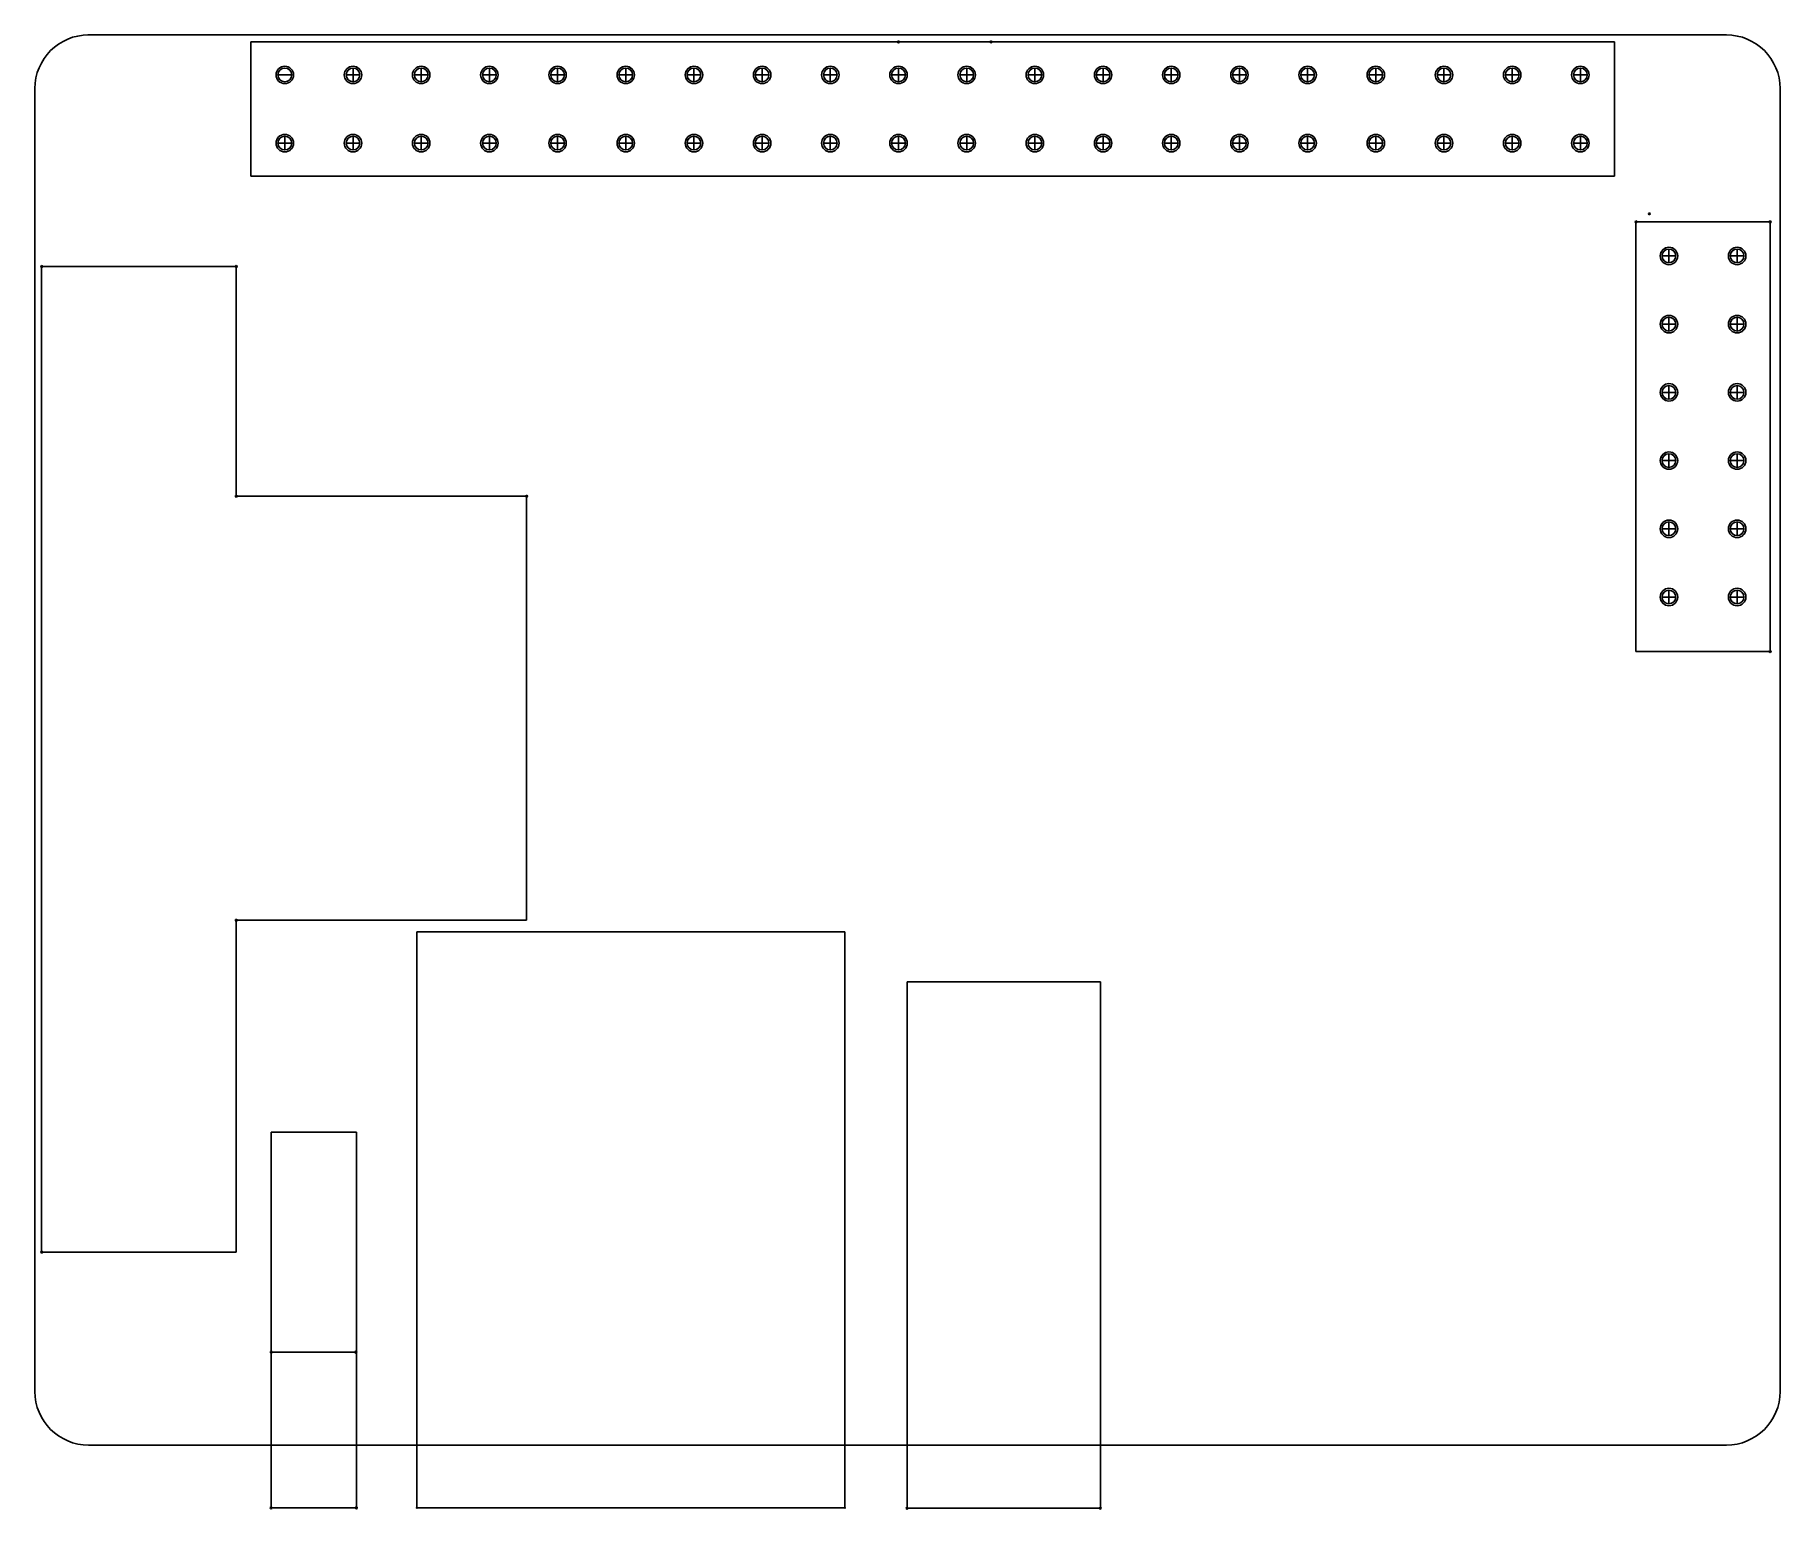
# Model space of a CAD drawing. Header units: millimetres. Extents: x -32.2 to 32.8, y -53.4 to 1.5.
import ezdxf

# ---------------------------------------------------------------- set-up
doc = ezdxf.new("R2010")
doc.units = ezdxf.units.MM
for name, color, linetype in [('BOARD_OUTLINE_00', 7, 'Continuous'), ('Dummy', 7, 'Continuous'), ('PART_TOP_2DLINE_01', 7, 'Continuous')]:
    doc.layers.add(name, color=color, linetype=linetype)

msp = doc.modelspace()

# ---------------------------------------------------------------- linework, layer by layer
at = {"color": 7, "linetype": 'Continuous'}
for centre, radius, start, end in [((0, 1.23), 0.0318, 0, 180), ((0, 1.23), 0.0318, 180, 0), ((3.445, 1.23), 0.0318, 0, 180), ((3.445, 1.23), 0.0318, 180, 0), ((-22.86, 0), 0.325, 90, 270), ((-22.86, 0), 0.325, 90, 270), ((-22.86, 0), 0.325, 90, 270), ((-22.86, 0), 0.255, 0, 180), ((-22.86, 0), 0.255, 0, 180), ((-22.86, 0), 0.255, 0, 180), ((-22.86, 0), 0.255, 0, 180), ((-22.86, 0), 0.255, 0, 180), ((-22.86, 0), 0.255, 0, 180), ((-22.86, 0), 0.255, 180, 0), ((-22.86, 0), 0.255, 180, 0), ((-22.86, 0), 0.255, 180, 0), ((-22.86, 0), 0.255, 180, 0), ((-22.86, 0), 0.255, 180, 0), ((-22.86, 0), 0.255, 180, 0), ((-22.86, 0), 0.325, 270, 90), ((-22.86, 0), 0.325, 270, 90), ((-22.86, 0), 0.325, 270, 90), ((-20.32, 0), 0.325, 90, 270), ((-20.32, 0), 0.325, 90, 270), ((-20.32, 0), 0.325, 90, 270), ((-20.32, 0), 0.255, 0, 180), ((-20.32, 0), 0.255, 0, 180), ((-20.32, 0), 0.255, 0, 180), ((-20.32, 0), 0.255, 0, 180), ((-20.32, 0), 0.255, 0, 180), ((-20.32, 0), 0.255, 0, 180), ((-20.32, 0), 0.255, 180, 0), ((-20.32, 0), 0.255, 180, 0), ((-20.32, 0), 0.255, 180, 0), ((-20.32, 0), 0.255, 180, 0), ((-20.32, 0), 0.255, 180, 0), ((-20.32, 0), 0.255, 180, 0), ((-20.32, 0), 0.325, 270, 90), ((-20.32, 0), 0.325, 270, 90), ((-20.32, 0), 0.325, 270, 90), ((-17.78, 0), 0.325, 90, 270), ((-17.78, 0), 0.325, 90, 270), ((-17.78, 0), 0.325, 90, 270), ((-17.78, 0), 0.255, 0, 180), ((-17.78, 0), 0.255, 0, 180), ((-17.78, 0), 0.255, 0, 180), ((-17.78, 0), 0.255, 0, 180), ((-17.78, 0), 0.255, 0, 180), ((-17.78, 0), 0.255, 0, 180), ((-17.78, 0), 0.255, 180, 0), ((-17.78, 0), 0.255, 180, 0), ((-17.78, 0), 0.255, 180, 0), ((-17.78, 0), 0.255, 180, 0), ((-17.78, 0), 0.255, 180, 0), ((-17.78, 0), 0.255, 180, 0), ((-17.78, 0), 0.325, 270, 90), ((-17.78, 0), 0.325, 270, 90), ((-17.78, 0), 0.325, 270, 90), ((-15.24, 0), 0.325, 90, 270), ((-15.24, 0), 0.325, 90, 270), ((-15.24, 0), 0.325, 90, 270), ((-15.24, 0), 0.255, 0, 180), ((-15.24, 0), 0.255, 0, 180), ((-15.24, 0), 0.255, 0, 180), ((-15.24, 0), 0.255, 0, 180), ((-15.24, 0), 0.255, 0, 180), ((-15.24, 0), 0.255, 0, 180), ((-15.24, 0), 0.255, 180, 0), ((-15.24, 0), 0.255, 180, 0), ((-15.24, 0), 0.255, 180, 0), ((-15.24, 0), 0.255, 180, 0), ((-15.24, 0), 0.255, 180, 0), ((-15.24, 0), 0.255, 180, 0), ((-15.24, 0), 0.325, 270, 90), ((-15.24, 0), 0.325, 270, 90), ((-15.24, 0), 0.325, 270, 90), ((-12.7, 0), 0.325, 90, 270), ((-12.7, 0), 0.325, 90, 270), ((-12.7, 0), 0.325, 90, 270), ((-12.7, 0), 0.255, 0, 180), ((-12.7, 0), 0.255, 0, 180), ((-12.7, 0), 0.255, 0, 180), ((-12.7, 0), 0.255, 0, 180), ((-12.7, 0), 0.255, 0, 180), ((-12.7, 0), 0.255, 0, 180), ((-12.7, 0), 0.255, 180, 0), ((-12.7, 0), 0.255, 180, 0), ((-12.7, 0), 0.255, 180, 0), ((-12.7, 0), 0.255, 180, 0), ((-12.7, 0), 0.255, 180, 0), ((-12.7, 0), 0.255, 180, 0), ((-12.7, 0), 0.325, 270, 90), ((-12.7, 0), 0.325, 270, 90), ((-12.7, 0), 0.325, 270, 90), ((-10.16, 0), 0.325, 90, 270), ((-10.16, 0), 0.325, 90, 270), ((-10.16, 0), 0.325, 90, 270), ((-10.16, 0), 0.255, 0, 180), ((-10.16, 0), 0.255, 0, 180), ((-10.16, 0), 0.255, 0, 180), ((-10.16, 0), 0.255, 0, 180), ((-10.16, 0), 0.255, 0, 180), ((-10.16, 0), 0.255, 0, 180), ((-10.16, 0), 0.255, 180, 0), ((-10.16, 0), 0.255, 180, 0), ((-10.16, 0), 0.255, 180, 0), ((-10.16, 0), 0.255, 180, 0), ((-10.16, 0), 0.255, 180, 0), ((-10.16, 0), 0.255, 180, 0), ((-10.16, 0), 0.325, 270, 90), ((-10.16, 0), 0.325, 270, 90), ((-10.16, 0), 0.325, 270, 90), ((-7.62, 0), 0.325, 90, 270), ((-7.62, 0), 0.325, 90, 270), ((-7.62, 0), 0.325, 90, 270), ((-7.62, 0), 0.255, 0, 180), ((-7.62, 0), 0.255, 0, 180), ((-7.62, 0), 0.255, 0, 180), ((-7.62, 0), 0.255, 0, 180), ((-7.62, 0), 0.255, 0, 180), ((-7.62, 0), 0.255, 0, 180), ((-7.62, 0), 0.255, 180, 0), ((-7.62, 0), 0.255, 180, 0), ((-7.62, 0), 0.255, 180, 0), ((-7.62, 0), 0.255, 180, 0), ((-7.62, 0), 0.255, 180, 0), ((-7.62, 0), 0.255, 180, 0), ((-7.62, 0), 0.325, 270, 90), ((-7.62, 0), 0.325, 270, 90), ((-7.62, 0), 0.325, 270, 90), ((-5.08, 0), 0.325, 90, 270), ((-5.08, 0), 0.325, 90, 270), ((-5.08, 0), 0.325, 90, 270), ((-5.08, 0), 0.255, 0, 180), ((-5.08, 0), 0.255, 0, 180), ((-5.08, 0), 0.255, 0, 180), ((-5.08, 0), 0.255, 0, 180), ((-5.08, 0), 0.255, 0, 180), ((-5.08, 0), 0.255, 0, 180), ((-5.08, 0), 0.255, 180, 0), ((-5.08, 0), 0.255, 180, 0), ((-5.08, 0), 0.255, 180, 0), ((-5.08, 0), 0.255, 180, 0), ((-5.08, 0), 0.255, 180, 0), ((-5.08, 0), 0.255, 180, 0), ((-5.08, 0), 0.325, 270, 90), ((-5.08, 0), 0.325, 270, 90), ((-5.08, 0), 0.325, 270, 90), ((-2.54, 0), 0.325, 90, 270), ((-2.54, 0), 0.325, 90, 270), ((-2.54, 0), 0.325, 90, 270), ((-2.54, 0), 0.255, 0, 180), ((-2.54, 0), 0.255, 0, 180), ((-2.54, 0), 0.255, 0, 180), ((-2.54, 0), 0.255, 0, 180), ((-2.54, 0), 0.255, 0, 180), ((-2.54, 0), 0.255, 0, 180), ((-2.54, 0), 0.255, 180, 0), ((-2.54, 0), 0.255, 180, 0), ((-2.54, 0), 0.255, 180, 0), ((-2.54, 0), 0.255, 180, 0), ((-2.54, 0), 0.255, 180, 0), ((-2.54, 0), 0.255, 180, 0), ((-2.54, 0), 0.325, 270, 90), ((-2.54, 0), 0.325, 270, 90), ((-2.54, 0), 0.325, 270, 90), ((0, 0), 0.325, 90, 270), ((0, 0), 0.325, 90, 270), ((0, 0), 0.325, 90, 270), ((0, 0), 0.255, 0, 180), ((0, 0), 0.255, 0, 180), ((0, 0), 0.255, 0, 180), ((0, 0), 0.255, 0, 180), ((0, 0), 0.255, 0, 180), ((0, 0), 0.255, 0, 180), ((0, 0), 0.255, 180, 0), ((0, 0), 0.255, 180, 0), ((0, 0), 0.255, 180, 0), ((0, 0), 0.255, 180, 0), ((0, 0), 0.255, 180, 0), ((0, 0), 0.255, 180, 0), ((0, 0), 0.325, 270, 90), ((0, 0), 0.325, 270, 90), ((0, 0), 0.325, 270, 90), ((2.54, 0), 0.325, 90, 270), ((2.54, 0), 0.325, 90, 270), ((2.54, 0), 0.325, 90, 270), ((2.54, 0), 0.255, 0, 180), ((2.54, 0), 0.255, 0, 180), ((2.54, 0), 0.255, 0, 180), ((2.54, 0), 0.255, 0, 180), ((2.54, 0), 0.255, 0, 180), ((2.54, 0), 0.255, 0, 180), ((2.54, 0), 0.255, 180, 0), ((2.54, 0), 0.255, 180, 0), ((2.54, 0), 0.255, 180, 0), ((2.54, 0), 0.255, 180, 0), ((2.54, 0), 0.255, 180, 0), ((2.54, 0), 0.255, 180, 0), ((2.54, 0), 0.325, 270, 90), ((2.54, 0), 0.325, 270, 90), ((2.54, 0), 0.325, 270, 90), ((5.08, 0), 0.325, 90, 270), ((5.08, 0), 0.325, 90, 270), ((5.08, 0), 0.325, 90, 270), ((5.08, 0), 0.255, 0, 180), ((5.08, 0), 0.255, 0, 180), ((5.08, 0), 0.255, 0, 180), ((5.08, 0), 0.255, 0, 180), ((5.08, 0), 0.255, 0, 180), ((5.08, 0), 0.255, 0, 180), ((5.08, 0), 0.255, 180, 0), ((5.08, 0), 0.255, 180, 0), ((5.08, 0), 0.255, 180, 0), ((5.08, 0), 0.255, 180, 0), ((5.08, 0), 0.255, 180, 0), ((5.08, 0), 0.255, 180, 0), ((5.08, 0), 0.325, 270, 90), ((5.08, 0), 0.325, 270, 90), ((5.08, 0), 0.325, 270, 90), ((7.62, 0), 0.325, 90, 270), ((7.62, 0), 0.325, 90, 270), ((7.62, 0), 0.325, 90, 270), ((7.62, 0), 0.255, 0, 180), ((7.62, 0), 0.255, 0, 180), ((7.62, 0), 0.255, 0, 180), ((7.62, 0), 0.255, 0, 180), ((7.62, 0), 0.255, 0, 180), ((7.62, 0), 0.255, 0, 180), ((7.62, 0), 0.255, 180, 0), ((7.62, 0), 0.255, 180, 0), ((7.62, 0), 0.255, 180, 0), ((7.62, 0), 0.255, 180, 0), ((7.62, 0), 0.255, 180, 0), ((7.62, 0), 0.255, 180, 0), ((7.62, 0), 0.325, 270, 90), ((7.62, 0), 0.325, 270, 90), ((7.62, 0), 0.325, 270, 90), ((10.16, 0), 0.325, 90, 270), ((10.16, 0), 0.325, 90, 270), ((10.16, 0), 0.325, 90, 270), ((10.16, 0), 0.255, 0, 180), ((10.16, 0), 0.255, 0, 180), ((10.16, 0), 0.255, 0, 180), ((10.16, 0), 0.255, 0, 180), ((10.16, 0), 0.255, 0, 180), ((10.16, 0), 0.255, 0, 180), ((10.16, 0), 0.255, 180, 0), ((10.16, 0), 0.255, 180, 0), ((10.16, 0), 0.255, 180, 0), ((10.16, 0), 0.255, 180, 0), ((10.16, 0), 0.255, 180, 0), ((10.16, 0), 0.255, 180, 0), ((10.16, 0), 0.325, 270, 90), ((10.16, 0), 0.325, 270, 90), ((10.16, 0), 0.325, 270, 90), ((12.7, 0), 0.325, 90, 270), ((12.7, 0), 0.325, 90, 270), ((12.7, 0), 0.325, 90, 270), ((12.7, 0), 0.255, 0, 180), ((12.7, 0), 0.255, 0, 180), ((12.7, 0), 0.255, 0, 180), ((12.7, 0), 0.255, 0, 180), ((12.7, 0), 0.255, 0, 180), ((12.7, 0), 0.255, 0, 180), ((12.7, 0), 0.255, 180, 0), ((12.7, 0), 0.255, 180, 0), ((12.7, 0), 0.255, 180, 0), ((12.7, 0), 0.255, 180, 0), ((12.7, 0), 0.255, 180, 0), ((12.7, 0), 0.255, 180, 0), ((12.7, 0), 0.325, 270, 90), ((12.7, 0), 0.325, 270, 90), ((12.7, 0), 0.325, 270, 90), ((15.24, 0), 0.325, 90, 270), ((15.24, 0), 0.325, 90, 270), ((15.24, 0), 0.325, 90, 270), ((15.24, 0), 0.255, 0, 180), ((15.24, 0), 0.255, 0, 180), ((15.24, 0), 0.255, 0, 180), ((15.24, 0), 0.255, 0, 180), ((15.24, 0), 0.255, 0, 180), ((15.24, 0), 0.255, 0, 180), ((15.24, 0), 0.255, 180, 0), ((15.24, 0), 0.255, 180, 0), ((15.24, 0), 0.255, 180, 0), ((15.24, 0), 0.255, 180, 0), ((15.24, 0), 0.255, 180, 0), ((15.24, 0), 0.255, 180, 0), ((15.24, 0), 0.325, 270, 90), ((15.24, 0), 0.325, 270, 90), ((15.24, 0), 0.325, 270, 90), ((17.78, 0), 0.325, 90, 270), ((17.78, 0), 0.325, 90, 270), ((17.78, 0), 0.325, 90, 270), ((17.78, 0), 0.255, 0, 180), ((17.78, 0), 0.255, 0, 180), ((17.78, 0), 0.255, 0, 180), ((17.78, 0), 0.255, 0, 180), ((17.78, 0), 0.255, 0, 180), ((17.78, 0), 0.255, 0, 180), ((17.78, 0), 0.255, 180, 0), ((17.78, 0), 0.255, 180, 0), ((17.78, 0), 0.255, 180, 0), ((17.78, 0), 0.255, 180, 0), ((17.78, 0), 0.255, 180, 0), ((17.78, 0), 0.255, 180, 0), ((17.78, 0), 0.325, 270, 90), ((17.78, 0), 0.325, 270, 90), ((17.78, 0), 0.325, 270, 90), ((20.32, 0), 0.325, 90, 270), ((20.32, 0), 0.325, 90, 270), ((20.32, 0), 0.325, 90, 270), ((20.32, 0), 0.255, 0, 180), ((20.32, 0), 0.255, 0, 180), ((20.32, 0), 0.255, 0, 180), ((20.32, 0), 0.255, 0, 180), ((20.32, 0), 0.255, 0, 180), ((20.32, 0), 0.255, 0, 180), ((20.32, 0), 0.255, 180, 0), ((20.32, 0), 0.255, 180, 0), ((20.32, 0), 0.255, 180, 0), ((20.32, 0), 0.255, 180, 0), ((20.32, 0), 0.255, 180, 0), ((20.32, 0), 0.255, 180, 0), ((20.32, 0), 0.325, 270, 90), ((20.32, 0), 0.325, 270, 90), ((20.32, 0), 0.325, 270, 90), ((22.86, 0), 0.325, 90, 270), ((22.86, 0), 0.325, 90, 270), ((22.86, 0), 0.325, 90, 270), ((22.86, 0), 0.255, 0, 180), ((22.86, 0), 0.255, 0, 180), ((22.86, 0), 0.255, 0, 180), ((22.86, 0), 0.255, 0, 180), ((22.86, 0), 0.255, 0, 180), ((22.86, 0), 0.255, 0, 180), ((22.86, 0), 0.255, 180, 0), ((22.86, 0), 0.255, 180, 0), ((22.86, 0), 0.255, 180, 0), ((22.86, 0), 0.255, 180, 0), ((22.86, 0), 0.255, 180, 0), ((22.86, 0), 0.255, 180, 0), ((22.86, 0), 0.325, 270, 90), ((22.86, 0), 0.325, 270, 90), ((22.86, 0), 0.325, 270, 90), ((25.4, 0), 0.325, 90, 270), ((25.4, 0), 0.325, 90, 270), ((25.4, 0), 0.325, 90, 270), ((25.4, 0), 0.255, 0, 180), ((25.4, 0), 0.255, 0, 180), ((25.4, 0), 0.255, 0, 180), ((25.4, 0), 0.255, 0, 180), ((25.4, 0), 0.255, 0, 180), ((25.4, 0), 0.255, 0, 180), ((25.4, 0), 0.255, 180, 0), ((25.4, 0), 0.255, 180, 0), ((25.4, 0), 0.255, 180, 0), ((25.4, 0), 0.255, 180, 0), ((25.4, 0), 0.255, 180, 0), ((25.4, 0), 0.255, 180, 0), ((25.4, 0), 0.325, 270, 90), ((25.4, 0), 0.325, 270, 90), ((25.4, 0), 0.325, 270, 90), ((-22.86, -2.54), 0.325, 90, 270), ((-22.86, -2.54), 0.325, 90, 270), ((-22.86, -2.54), 0.325, 90, 270), ((-22.86, -2.54), 0.255, 0, 180), ((-22.86, -2.54), 0.255, 0, 180), ((-22.86, -2.54), 0.255, 0, 180), ((-22.86, -2.54), 0.255, 0, 180), ((-22.86, -2.54), 0.255, 0, 180), ((-22.86, -2.54), 0.255, 0, 180), ((-22.86, -2.54), 0.255, 180, 0), ((-22.86, -2.54), 0.255, 180, 0), ((-22.86, -2.54), 0.255, 180, 0), ((-22.86, -2.54), 0.255, 180, 0), ((-22.86, -2.54), 0.255, 180, 0), ((-22.86, -2.54), 0.255, 180, 0), ((-22.86, -2.54), 0.325, 270, 90), ((-22.86, -2.54), 0.325, 270, 90), ((-22.86, -2.54), 0.325, 270, 90), ((-20.32, -2.54), 0.325, 90, 270), ((-20.32, -2.54), 0.325, 90, 270), ((-20.32, -2.54), 0.325, 90, 270), ((-20.32, -2.54), 0.255, 0, 180), ((-20.32, -2.54), 0.255, 0, 180), ((-20.32, -2.54), 0.255, 0, 180), ((-20.32, -2.54), 0.255, 0, 180), ((-20.32, -2.54), 0.255, 0, 180), ((-20.32, -2.54), 0.255, 0, 180), ((-20.32, -2.54), 0.255, 180, 0), ((-20.32, -2.54), 0.255, 180, 0), ((-20.32, -2.54), 0.255, 180, 0), ((-20.32, -2.54), 0.255, 180, 0), ((-20.32, -2.54), 0.255, 180, 0), ((-20.32, -2.54), 0.255, 180, 0), ((-20.32, -2.54), 0.325, 270, 90), ((-20.32, -2.54), 0.325, 270, 90), ((-20.32, -2.54), 0.325, 270, 90), ((-17.78, -2.54), 0.325, 90, 270), ((-17.78, -2.54), 0.325, 90, 270), ((-17.78, -2.54), 0.325, 90, 270), ((-17.78, -2.54), 0.255, 0, 180), ((-17.78, -2.54), 0.255, 0, 180), ((-17.78, -2.54), 0.255, 0, 180), ((-17.78, -2.54), 0.255, 0, 180), ((-17.78, -2.54), 0.255, 0, 180), ((-17.78, -2.54), 0.255, 0, 180), ((-17.78, -2.54), 0.255, 180, 0), ((-17.78, -2.54), 0.255, 180, 0), ((-17.78, -2.54), 0.255, 180, 0), ((-17.78, -2.54), 0.255, 180, 0), ((-17.78, -2.54), 0.255, 180, 0), ((-17.78, -2.54), 0.255, 180, 0), ((-17.78, -2.54), 0.325, 270, 90), ((-17.78, -2.54), 0.325, 270, 90), ((-17.78, -2.54), 0.325, 270, 90), ((-15.24, -2.54), 0.325, 90, 270), ((-15.24, -2.54), 0.325, 90, 270), ((-15.24, -2.54), 0.325, 90, 270), ((-15.24, -2.54), 0.255, 0, 180), ((-15.24, -2.54), 0.255, 0, 180), ((-15.24, -2.54), 0.255, 0, 180), ((-15.24, -2.54), 0.255, 0, 180), ((-15.24, -2.54), 0.255, 0, 180), ((-15.24, -2.54), 0.255, 0, 180), ((-15.24, -2.54), 0.255, 180, 0), ((-15.24, -2.54), 0.255, 180, 0), ((-15.24, -2.54), 0.255, 180, 0), ((-15.24, -2.54), 0.255, 180, 0), ((-15.24, -2.54), 0.255, 180, 0), ((-15.24, -2.54), 0.255, 180, 0), ((-15.24, -2.54), 0.325, 270, 90), ((-15.24, -2.54), 0.325, 270, 90), ((-15.24, -2.54), 0.325, 270, 90), ((-12.7, -2.54), 0.325, 90, 270), ((-12.7, -2.54), 0.325, 90, 270), ((-12.7, -2.54), 0.325, 90, 270), ((-12.7, -2.54), 0.255, 0, 180), ((-12.7, -2.54), 0.255, 0, 180), ((-12.7, -2.54), 0.255, 0, 180), ((-12.7, -2.54), 0.255, 0, 180), ((-12.7, -2.54), 0.255, 0, 180), ((-12.7, -2.54), 0.255, 0, 180), ((-12.7, -2.54), 0.255, 180, 0), ((-12.7, -2.54), 0.255, 180, 0), ((-12.7, -2.54), 0.255, 180, 0), ((-12.7, -2.54), 0.255, 180, 0), ((-12.7, -2.54), 0.255, 180, 0), ((-12.7, -2.54), 0.255, 180, 0), ((-12.7, -2.54), 0.325, 270, 90), ((-12.7, -2.54), 0.325, 270, 90), ((-12.7, -2.54), 0.325, 270, 90), ((-10.16, -2.54), 0.325, 90, 270), ((-10.16, -2.54), 0.325, 90, 270), ((-10.16, -2.54), 0.325, 90, 270), ((-10.16, -2.54), 0.255, 0, 180), ((-10.16, -2.54), 0.255, 0, 180), ((-10.16, -2.54), 0.255, 0, 180), ((-10.16, -2.54), 0.255, 0, 180), ((-10.16, -2.54), 0.255, 0, 180), ((-10.16, -2.54), 0.255, 0, 180), ((-10.16, -2.54), 0.255, 180, 0), ((-10.16, -2.54), 0.255, 180, 0), ((-10.16, -2.54), 0.255, 180, 0), ((-10.16, -2.54), 0.255, 180, 0), ((-10.16, -2.54), 0.255, 180, 0), ((-10.16, -2.54), 0.255, 180, 0), ((-10.16, -2.54), 0.325, 270, 90), ((-10.16, -2.54), 0.325, 270, 90), ((-10.16, -2.54), 0.325, 270, 90), ((-7.62, -2.54), 0.325, 90, 270), ((-7.62, -2.54), 0.325, 90, 270), ((-7.62, -2.54), 0.325, 90, 270), ((-7.62, -2.54), 0.255, 0, 180), ((-7.62, -2.54), 0.255, 0, 180), ((-7.62, -2.54), 0.255, 0, 180), ((-7.62, -2.54), 0.255, 0, 180), ((-7.62, -2.54), 0.255, 0, 180), ((-7.62, -2.54), 0.255, 0, 180), ((-7.62, -2.54), 0.255, 180, 0), ((-7.62, -2.54), 0.255, 180, 0), ((-7.62, -2.54), 0.255, 180, 0), ((-7.62, -2.54), 0.255, 180, 0), ((-7.62, -2.54), 0.255, 180, 0), ((-7.62, -2.54), 0.255, 180, 0), ((-7.62, -2.54), 0.325, 270, 90), ((-7.62, -2.54), 0.325, 270, 90), ((-7.62, -2.54), 0.325, 270, 90), ((-5.08, -2.54), 0.325, 90, 270), ((-5.08, -2.54), 0.325, 90, 270), ((-5.08, -2.54), 0.325, 90, 270), ((-5.08, -2.54), 0.255, 0, 180), ((-5.08, -2.54), 0.255, 0, 180), ((-5.08, -2.54), 0.255, 0, 180), ((-5.08, -2.54), 0.255, 0, 180), ((-5.08, -2.54), 0.255, 0, 180), ((-5.08, -2.54), 0.255, 0, 180), ((-5.08, -2.54), 0.255, 180, 0), ((-5.08, -2.54), 0.255, 180, 0), ((-5.08, -2.54), 0.255, 180, 0), ((-5.08, -2.54), 0.255, 180, 0), ((-5.08, -2.54), 0.255, 180, 0), ((-5.08, -2.54), 0.255, 180, 0), ((-5.08, -2.54), 0.325, 270, 90), ((-5.08, -2.54), 0.325, 270, 90), ((-5.08, -2.54), 0.325, 270, 90), ((-2.54, -2.54), 0.325, 90, 270), ((-2.54, -2.54), 0.325, 90, 270), ((-2.54, -2.54), 0.325, 90, 270), ((-2.54, -2.54), 0.255, 0, 180), ((-2.54, -2.54), 0.255, 0, 180), ((-2.54, -2.54), 0.255, 0, 180), ((-2.54, -2.54), 0.255, 0, 180), ((-2.54, -2.54), 0.255, 0, 180), ((-2.54, -2.54), 0.255, 0, 180), ((-2.54, -2.54), 0.255, 180, 0), ((-2.54, -2.54), 0.255, 180, 0), ((-2.54, -2.54), 0.255, 180, 0), ((-2.54, -2.54), 0.255, 180, 0), ((-2.54, -2.54), 0.255, 180, 0), ((-2.54, -2.54), 0.255, 180, 0), ((-2.54, -2.54), 0.325, 270, 90), ((-2.54, -2.54), 0.325, 270, 90), ((-2.54, -2.54), 0.325, 270, 90), ((0, -2.54), 0.325, 90, 270), ((0, -2.54), 0.325, 90, 270), ((0, -2.54), 0.325, 90, 270), ((0, -2.54), 0.255, 0, 180), ((0, -2.54), 0.255, 0, 180), ((0, -2.54), 0.255, 0, 180), ((0, -2.54), 0.255, 0, 180), ((0, -2.54), 0.255, 0, 180), ((0, -2.54), 0.255, 0, 180), ((0, -2.54), 0.255, 180, 0), ((0, -2.54), 0.255, 180, 0), ((0, -2.54), 0.255, 180, 0), ((0, -2.54), 0.255, 180, 0), ((0, -2.54), 0.255, 180, 0), ((0, -2.54), 0.255, 180, 0), ((0, -2.54), 0.325, 270, 90), ((0, -2.54), 0.325, 270, 90), ((0, -2.54), 0.325, 270, 90), ((2.54, -2.54), 0.325, 90, 270), ((2.54, -2.54), 0.325, 90, 270), ((2.54, -2.54), 0.325, 90, 270), ((2.54, -2.54), 0.255, 0, 180), ((2.54, -2.54), 0.255, 0, 180), ((2.54, -2.54), 0.255, 0, 180), ((2.54, -2.54), 0.255, 0, 180), ((2.54, -2.54), 0.255, 0, 180), ((2.54, -2.54), 0.255, 0, 180), ((2.54, -2.54), 0.255, 180, 0), ((2.54, -2.54), 0.255, 180, 0), ((2.54, -2.54), 0.255, 180, 0), ((2.54, -2.54), 0.255, 180, 0), ((2.54, -2.54), 0.255, 180, 0), ((2.54, -2.54), 0.255, 180, 0), ((2.54, -2.54), 0.325, 270, 90), ((2.54, -2.54), 0.325, 270, 90), ((2.54, -2.54), 0.325, 270, 90), ((5.08, -2.54), 0.325, 90, 270), ((5.08, -2.54), 0.325, 90, 270), ((5.08, -2.54), 0.325, 90, 270), ((5.08, -2.54), 0.255, 0, 180), ((5.08, -2.54), 0.255, 0, 180), ((5.08, -2.54), 0.255, 0, 180), ((5.08, -2.54), 0.255, 0, 180), ((5.08, -2.54), 0.255, 0, 180), ((5.08, -2.54), 0.255, 0, 180), ((5.08, -2.54), 0.255, 180, 0), ((5.08, -2.54), 0.255, 180, 0), ((5.08, -2.54), 0.255, 180, 0), ((5.08, -2.54), 0.255, 180, 0), ((5.08, -2.54), 0.255, 180, 0), ((5.08, -2.54), 0.255, 180, 0), ((5.08, -2.54), 0.325, 270, 90), ((5.08, -2.54), 0.325, 270, 90), ((5.08, -2.54), 0.325, 270, 90), ((7.62, -2.54), 0.325, 90, 270), ((7.62, -2.54), 0.325, 90, 270), ((7.62, -2.54), 0.325, 90, 270), ((7.62, -2.54), 0.255, 0, 180), ((7.62, -2.54), 0.255, 0, 180), ((7.62, -2.54), 0.255, 0, 180), ((7.62, -2.54), 0.255, 0, 180), ((7.62, -2.54), 0.255, 0, 180), ((7.62, -2.54), 0.255, 0, 180), ((7.62, -2.54), 0.255, 180, 0), ((7.62, -2.54), 0.255, 180, 0), ((7.62, -2.54), 0.255, 180, 0), ((7.62, -2.54), 0.255, 180, 0), ((7.62, -2.54), 0.255, 180, 0), ((7.62, -2.54), 0.255, 180, 0), ((7.62, -2.54), 0.325, 270, 90), ((7.62, -2.54), 0.325, 270, 90), ((7.62, -2.54), 0.325, 270, 90), ((10.16, -2.54), 0.325, 90, 270), ((10.16, -2.54), 0.325, 90, 270), ((10.16, -2.54), 0.325, 90, 270), ((10.16, -2.54), 0.255, 0, 180), ((10.16, -2.54), 0.255, 0, 180), ((10.16, -2.54), 0.255, 0, 180), ((10.16, -2.54), 0.255, 0, 180), ((10.16, -2.54), 0.255, 0, 180), ((10.16, -2.54), 0.255, 0, 180), ((10.16, -2.54), 0.255, 180, 0), ((10.16, -2.54), 0.255, 180, 0), ((10.16, -2.54), 0.255, 180, 0), ((10.16, -2.54), 0.255, 180, 0), ((10.16, -2.54), 0.255, 180, 0), ((10.16, -2.54), 0.255, 180, 0), ((10.16, -2.54), 0.325, 270, 90), ((10.16, -2.54), 0.325, 270, 90), ((10.16, -2.54), 0.325, 270, 90), ((12.7, -2.54), 0.325, 90, 270), ((12.7, -2.54), 0.325, 90, 270), ((12.7, -2.54), 0.325, 90, 270), ((12.7, -2.54), 0.255, 0, 180), ((12.7, -2.54), 0.255, 0, 180), ((12.7, -2.54), 0.255, 0, 180), ((12.7, -2.54), 0.255, 0, 180), ((12.7, -2.54), 0.255, 0, 180), ((12.7, -2.54), 0.255, 0, 180), ((12.7, -2.54), 0.255, 180, 0), ((12.7, -2.54), 0.255, 180, 0), ((12.7, -2.54), 0.255, 180, 0), ((12.7, -2.54), 0.255, 180, 0), ((12.7, -2.54), 0.255, 180, 0), ((12.7, -2.54), 0.255, 180, 0), ((12.7, -2.54), 0.325, 270, 90), ((12.7, -2.54), 0.325, 270, 90), ((12.7, -2.54), 0.325, 270, 90), ((15.24, -2.54), 0.325, 90, 270), ((15.24, -2.54), 0.325, 90, 270), ((15.24, -2.54), 0.325, 90, 270), ((15.24, -2.54), 0.255, 0, 180), ((15.24, -2.54), 0.255, 0, 180), ((15.24, -2.54), 0.255, 0, 180), ((15.24, -2.54), 0.255, 0, 180), ((15.24, -2.54), 0.255, 0, 180), ((15.24, -2.54), 0.255, 0, 180), ((15.24, -2.54), 0.255, 180, 0), ((15.24, -2.54), 0.255, 180, 0), ((15.24, -2.54), 0.255, 180, 0), ((15.24, -2.54), 0.255, 180, 0), ((15.24, -2.54), 0.255, 180, 0), ((15.24, -2.54), 0.255, 180, 0), ((15.24, -2.54), 0.325, 270, 90), ((15.24, -2.54), 0.325, 270, 90), ((15.24, -2.54), 0.325, 270, 90), ((17.78, -2.54), 0.325, 90, 270), ((17.78, -2.54), 0.325, 90, 270), ((17.78, -2.54), 0.325, 90, 270), ((17.78, -2.54), 0.255, 0, 180), ((17.78, -2.54), 0.255, 0, 180), ((17.78, -2.54), 0.255, 0, 180), ((17.78, -2.54), 0.255, 0, 180), ((17.78, -2.54), 0.255, 0, 180), ((17.78, -2.54), 0.255, 0, 180), ((17.78, -2.54), 0.255, 180, 0), ((17.78, -2.54), 0.255, 180, 0), ((17.78, -2.54), 0.255, 180, 0), ((17.78, -2.54), 0.255, 180, 0), ((17.78, -2.54), 0.255, 180, 0), ((17.78, -2.54), 0.255, 180, 0), ((17.78, -2.54), 0.325, 270, 90), ((17.78, -2.54), 0.325, 270, 90), ((17.78, -2.54), 0.325, 270, 90), ((20.32, -2.54), 0.325, 90, 270), ((20.32, -2.54), 0.325, 90, 270), ((20.32, -2.54), 0.325, 90, 270), ((20.32, -2.54), 0.255, 0, 180), ((20.32, -2.54), 0.255, 0, 180), ((20.32, -2.54), 0.255, 0, 180), ((20.32, -2.54), 0.255, 0, 180), ((20.32, -2.54), 0.255, 0, 180), ((20.32, -2.54), 0.255, 0, 180), ((20.32, -2.54), 0.255, 180, 0), ((20.32, -2.54), 0.255, 180, 0), ((20.32, -2.54), 0.255, 180, 0), ((20.32, -2.54), 0.255, 180, 0), ((20.32, -2.54), 0.255, 180, 0), ((20.32, -2.54), 0.255, 180, 0), ((20.32, -2.54), 0.325, 270, 90), ((20.32, -2.54), 0.325, 270, 90), ((20.32, -2.54), 0.325, 270, 90), ((22.86, -2.54), 0.325, 90, 270), ((22.86, -2.54), 0.325, 90, 270), ((22.86, -2.54), 0.325, 90, 270), ((22.86, -2.54), 0.255, 0, 180), ((22.86, -2.54), 0.255, 0, 180), ((22.86, -2.54), 0.255, 0, 180), ((22.86, -2.54), 0.255, 0, 180), ((22.86, -2.54), 0.255, 0, 180), ((22.86, -2.54), 0.255, 0, 180), ((22.86, -2.54), 0.255, 180, 0), ((22.86, -2.54), 0.255, 180, 0), ((22.86, -2.54), 0.255, 180, 0), ((22.86, -2.54), 0.255, 180, 0), ((22.86, -2.54), 0.255, 180, 0), ((22.86, -2.54), 0.255, 180, 0), ((22.86, -2.54), 0.325, 270, 90), ((22.86, -2.54), 0.325, 270, 90), ((22.86, -2.54), 0.325, 270, 90), ((25.4, -2.54), 0.325, 90, 270), ((25.4, -2.54), 0.325, 90, 270), ((25.4, -2.54), 0.325, 90, 270), ((25.4, -2.54), 0.255, 0, 180), ((25.4, -2.54), 0.255, 0, 180), ((25.4, -2.54), 0.255, 0, 180), ((25.4, -2.54), 0.255, 0, 180), ((25.4, -2.54), 0.255, 0, 180), ((25.4, -2.54), 0.255, 0, 180), ((25.4, -2.54), 0.255, 180, 0), ((25.4, -2.54), 0.255, 180, 0), ((25.4, -2.54), 0.255, 180, 0), ((25.4, -2.54), 0.255, 180, 0), ((25.4, -2.54), 0.255, 180, 0), ((25.4, -2.54), 0.255, 180, 0), ((25.4, -2.54), 0.325, 270, 90), ((25.4, -2.54), 0.325, 270, 90), ((25.4, -2.54), 0.325, 270, 90), ((27.967, -5.17), 0.0318, 90, 270), ((27.967, -5.17), 0.0318, 270, 90), ((27.47, -5.47), 0.0318, 90, 270), ((27.47, -5.47), 0.0318, 270, 90), ((32.47, -5.47), 0.0318, 90, 270), ((32.47, -5.47), 0.0318, 270, 90), ((28.7, -6.74), 0.325, 0, 180), ((28.7, -6.74), 0.325, 0, 180), ((28.7, -6.74), 0.325, 0, 180), ((28.7, -6.74), 0.255, 90, 270), ((28.7, -6.74), 0.255, 90, 270), ((28.7, -6.74), 0.255, 90, 270), ((28.7, -6.74), 0.255, 90, 270), ((28.7, -6.74), 0.255, 90, 270), ((28.7, -6.74), 0.255, 90, 270), ((28.7, -6.74), 0.255, 270, 90), ((28.7, -6.74), 0.255, 270, 90), ((28.7, -6.74), 0.255, 270, 90), ((28.7, -6.74), 0.255, 270, 90), ((28.7, -6.74), 0.255, 270, 90), ((28.7, -6.74), 0.255, 270, 90), ((31.24, -6.74), 0.325, 0, 180), ((31.24, -6.74), 0.325, 0, 180), ((31.24, -6.74), 0.325, 0, 180), ((31.24, -6.74), 0.255, 90, 270), ((31.24, -6.74), 0.255, 90, 270), ((31.24, -6.74), 0.255, 90, 270), ((31.24, -6.74), 0.255, 90, 270), ((31.24, -6.74), 0.255, 90, 270), ((31.24, -6.74), 0.255, 90, 270), ((31.24, -6.74), 0.255, 270, 90), ((31.24, -6.74), 0.255, 270, 90), ((31.24, -6.74), 0.255, 270, 90), ((31.24, -6.74), 0.255, 270, 90), ((31.24, -6.74), 0.255, 270, 90), ((31.24, -6.74), 0.255, 270, 90), ((-31.92, -7.133), 0.0318, 90, 270), ((-31.92, -7.133), 0.0318, 270, 90), ((-24.67, -7.133), 0.0318, 90, 270), ((-24.67, -7.133), 0.0318, 270, 90), ((28.7, -6.74), 0.325, 180, 0), ((28.7, -6.74), 0.325, 180, 0), ((28.7, -6.74), 0.325, 180, 0), ((31.24, -6.74), 0.325, 180, 0), ((31.24, -6.74), 0.325, 180, 0), ((31.24, -6.74), 0.325, 180, 0), ((28.7, -9.28), 0.325, 0, 180), ((28.7, -9.28), 0.325, 0, 180), ((28.7, -9.28), 0.325, 0, 180), ((28.7, -9.28), 0.255, 90, 270), ((28.7, -9.28), 0.255, 90, 270), ((28.7, -9.28), 0.255, 90, 270), ((28.7, -9.28), 0.255, 90, 270), ((28.7, -9.28), 0.255, 90, 270), ((28.7, -9.28), 0.255, 90, 270), ((28.7, -9.28), 0.255, 270, 90), ((28.7, -9.28), 0.255, 270, 90), ((28.7, -9.28), 0.255, 270, 90), ((28.7, -9.28), 0.255, 270, 90), ((28.7, -9.28), 0.255, 270, 90), ((28.7, -9.28), 0.255, 270, 90), ((31.24, -9.28), 0.325, 0, 180), ((31.24, -9.28), 0.325, 0, 180), ((31.24, -9.28), 0.325, 0, 180), ((31.24, -9.28), 0.255, 90, 270), ((31.24, -9.28), 0.255, 90, 270), ((31.24, -9.28), 0.255, 90, 270), ((31.24, -9.28), 0.255, 90, 270), ((31.24, -9.28), 0.255, 90, 270), ((31.24, -9.28), 0.255, 90, 270), ((31.24, -9.28), 0.255, 270, 90), ((31.24, -9.28), 0.255, 270, 90), ((31.24, -9.28), 0.255, 270, 90), ((31.24, -9.28), 0.255, 270, 90), ((31.24, -9.28), 0.255, 270, 90), ((31.24, -9.28), 0.255, 270, 90), ((28.7, -9.28), 0.325, 180, 0), ((28.7, -9.28), 0.325, 180, 0), ((28.7, -9.28), 0.325, 180, 0), ((31.24, -9.28), 0.325, 180, 0), ((31.24, -9.28), 0.325, 180, 0), ((31.24, -9.28), 0.325, 180, 0), ((28.7, -11.82), 0.325, 0, 180), ((28.7, -11.82), 0.325, 0, 180), ((28.7, -11.82), 0.325, 0, 180), ((28.7, -11.82), 0.255, 90, 270), ((28.7, -11.82), 0.255, 90, 270), ((28.7, -11.82), 0.255, 90, 270), ((28.7, -11.82), 0.255, 90, 270), ((28.7, -11.82), 0.255, 90, 270), ((28.7, -11.82), 0.255, 90, 270), ((28.7, -11.82), 0.255, 270, 90), ((28.7, -11.82), 0.255, 270, 90), ((28.7, -11.82), 0.255, 270, 90), ((28.7, -11.82), 0.255, 270, 90), ((28.7, -11.82), 0.255, 270, 90), ((28.7, -11.82), 0.255, 270, 90), ((31.24, -11.82), 0.325, 0, 180), ((31.24, -11.82), 0.325, 0, 180), ((31.24, -11.82), 0.325, 0, 180), ((31.24, -11.82), 0.255, 90, 270), ((31.24, -11.82), 0.255, 90, 270), ((31.24, -11.82), 0.255, 90, 270), ((31.24, -11.82), 0.255, 90, 270), ((31.24, -11.82), 0.255, 90, 270), ((31.24, -11.82), 0.255, 90, 270), ((31.24, -11.82), 0.255, 270, 90), ((31.24, -11.82), 0.255, 270, 90), ((31.24, -11.82), 0.255, 270, 90), ((31.24, -11.82), 0.255, 270, 90), ((31.24, -11.82), 0.255, 270, 90), ((31.24, -11.82), 0.255, 270, 90), ((28.7, -11.82), 0.325, 180, 0), ((28.7, -11.82), 0.325, 180, 0), ((28.7, -11.82), 0.325, 180, 0), ((31.24, -11.82), 0.325, 180, 0), ((31.24, -11.82), 0.325, 180, 0), ((31.24, -11.82), 0.325, 180, 0), ((28.7, -14.36), 0.325, 0, 180), ((28.7, -14.36), 0.325, 0, 180), ((28.7, -14.36), 0.325, 0, 180), ((28.7, -14.36), 0.255, 90, 270), ((28.7, -14.36), 0.255, 90, 270), ((28.7, -14.36), 0.255, 90, 270), ((28.7, -14.36), 0.255, 90, 270), ((28.7, -14.36), 0.255, 90, 270), ((28.7, -14.36), 0.255, 90, 270), ((28.7, -14.36), 0.255, 270, 90), ((28.7, -14.36), 0.255, 270, 90), ((28.7, -14.36), 0.255, 270, 90), ((28.7, -14.36), 0.255, 270, 90), ((28.7, -14.36), 0.255, 270, 90), ((28.7, -14.36), 0.255, 270, 90), ((31.24, -14.36), 0.325, 0, 180), ((31.24, -14.36), 0.325, 0, 180), ((31.24, -14.36), 0.325, 0, 180), ((31.24, -14.36), 0.255, 90, 270), ((31.24, -14.36), 0.255, 90, 270), ((31.24, -14.36), 0.255, 90, 270), ((31.24, -14.36), 0.255, 90, 270), ((31.24, -14.36), 0.255, 90, 270), ((31.24, -14.36), 0.255, 90, 270), ((31.24, -14.36), 0.255, 270, 90), ((31.24, -14.36), 0.255, 270, 90), ((31.24, -14.36), 0.255, 270, 90), ((31.24, -14.36), 0.255, 270, 90), ((31.24, -14.36), 0.255, 270, 90), ((31.24, -14.36), 0.255, 270, 90), ((28.7, -14.36), 0.325, 180, 0), ((28.7, -14.36), 0.325, 180, 0), ((28.7, -14.36), 0.325, 180, 0), ((31.24, -14.36), 0.325, 180, 0), ((31.24, -14.36), 0.325, 180, 0), ((31.24, -14.36), 0.325, 180, 0), ((-24.67, -15.687), 0.0318, 90, 270), ((-24.67, -15.687), 0.0318, 270, 90), ((-13.852, -15.687), 0.0318, 90, 270), ((-13.852, -15.687), 0.0318, 270, 90), ((28.7, -16.9), 0.325, 0, 180), ((28.7, -16.9), 0.325, 0, 180), ((28.7, -16.9), 0.325, 0, 180), ((28.7, -16.9), 0.325, 180, 0), ((28.7, -16.9), 0.325, 180, 0), ((28.7, -16.9), 0.325, 180, 0), ((28.7, -16.9), 0.255, 90, 270), ((28.7, -16.9), 0.255, 90, 270), ((28.7, -16.9), 0.255, 90, 270), ((28.7, -16.9), 0.255, 90, 270), ((28.7, -16.9), 0.255, 90, 270), ((28.7, -16.9), 0.255, 90, 270), ((28.7, -16.9), 0.255, 270, 90), ((28.7, -16.9), 0.255, 270, 90), ((28.7, -16.9), 0.255, 270, 90), ((28.7, -16.9), 0.255, 270, 90), ((28.7, -16.9), 0.255, 270, 90), ((28.7, -16.9), 0.255, 270, 90), ((31.24, -16.9), 0.325, 0, 180), ((31.24, -16.9), 0.325, 0, 180), ((31.24, -16.9), 0.325, 0, 180), ((31.24, -16.9), 0.325, 180, 0), ((31.24, -16.9), 0.325, 180, 0), ((31.24, -16.9), 0.325, 180, 0), ((31.24, -16.9), 0.255, 90, 270), ((31.24, -16.9), 0.255, 90, 270), ((31.24, -16.9), 0.255, 90, 270), ((31.24, -16.9), 0.255, 90, 270), ((31.24, -16.9), 0.255, 90, 270), ((31.24, -16.9), 0.255, 90, 270), ((31.24, -16.9), 0.255, 270, 90), ((31.24, -16.9), 0.255, 270, 90), ((31.24, -16.9), 0.255, 270, 90), ((31.24, -16.9), 0.255, 270, 90), ((31.24, -16.9), 0.255, 270, 90), ((31.24, -16.9), 0.255, 270, 90), ((28.7, -19.44), 0.325, 0, 180), ((28.7, -19.44), 0.325, 0, 180), ((28.7, -19.44), 0.325, 0, 180), ((28.7, -19.44), 0.325, 180, 0), ((28.7, -19.44), 0.325, 180, 0), ((28.7, -19.44), 0.325, 180, 0), ((28.7, -19.44), 0.255, 90, 270), ((28.7, -19.44), 0.255, 90, 270), ((28.7, -19.44), 0.255, 90, 270), ((28.7, -19.44), 0.255, 90, 270), ((28.7, -19.44), 0.255, 90, 270), ((28.7, -19.44), 0.255, 90, 270), ((28.7, -19.44), 0.255, 270, 90), ((28.7, -19.44), 0.255, 270, 90), ((28.7, -19.44), 0.255, 270, 90), ((28.7, -19.44), 0.255, 270, 90), ((28.7, -19.44), 0.255, 270, 90), ((28.7, -19.44), 0.255, 270, 90), ((31.24, -19.44), 0.325, 0, 180), ((31.24, -19.44), 0.325, 0, 180), ((31.24, -19.44), 0.325, 0, 180), ((31.24, -19.44), 0.325, 180, 0), ((31.24, -19.44), 0.325, 180, 0), ((31.24, -19.44), 0.325, 180, 0), ((31.24, -19.44), 0.255, 90, 270), ((31.24, -19.44), 0.255, 90, 270), ((31.24, -19.44), 0.255, 90, 270), ((31.24, -19.44), 0.255, 90, 270), ((31.24, -19.44), 0.255, 90, 270), ((31.24, -19.44), 0.255, 90, 270), ((31.24, -19.44), 0.255, 270, 90), ((31.24, -19.44), 0.255, 270, 90), ((31.24, -19.44), 0.255, 270, 90), ((31.24, -19.44), 0.255, 270, 90), ((31.24, -19.44), 0.255, 270, 90), ((31.24, -19.44), 0.255, 270, 90), ((32.47, -21.47), 0.0318, 90, 270), ((32.47, -21.47), 0.0318, 270, 90), ((-24.67, -31.476), 0.0318, 90, 270), ((-24.67, -31.476), 0.0318, 270, 90), ((-31.92, -43.836), 0.0318, 90, 270), ((-31.92, -43.836), 0.0318, 270, 90), ((-23.367, -47.559), 0.0318, 0, 180), ((-23.367, -47.559), 0.0318, 180, 0), ((-20.215, -47.559), 0.0318, 0, 180), ((-20.215, -47.559), 0.0318, 180, 0), ((-23.37, -53.356), 0.0318, 0, 180), ((-23.37, -53.356), 0.0318, 180, 0), ((-20.194, -53.356), 0.0318, 0, 180), ((-20.194, -53.356), 0.0318, 180, 0), ((-17.945, -53.355), 0.0125, 0, 180), ((-17.945, -53.355), 0.0125, 180, 0), ((-1.995, -53.355), 0.0125, 0, 180), ((-1.995, -53.355), 0.0125, 180, 0), ((0.32, -53.37), 0.0318, 0, 180), ((0.32, -53.37), 0.0318, 180, 0), ((7.52, -53.37), 0.0318, 0, 180), ((7.52, -53.37), 0.0318, 180, 0)]:
    msp.add_arc(centre, radius, start, end, dxfattribs=at)
at = {"layer": 'BOARD_OUTLINE_00', "color": 7, "linetype": 'Continuous'}
for p, q in [((-30.195, 1.49), (30.84, 1.49)), ((-32.17, -49.02), (-32.17, -0.485)), ((32.84, -0.51), (32.84, -49.02)), ((30.84, -51.02), (-30.17, -51.02))]:
    msp.add_line(p, q, dxfattribs=at)
for centre, start, end in [((-30.17, -0.51), 90, 180), ((30.84, -0.51), 0, 90), ((-30.17, -49.02), 180, 270), ((30.84, -49.02), 270, 0)]:
    msp.add_arc(centre, 2, start, end, dxfattribs=at)
at = {"layer": 'Dummy', "color": 7, "linetype": 'Continuous'}
for p, q in [((-23.114, 0), (-22.606, 0)), ((-23.114, 0), (-22.606, 0)), ((-23.114, 0), (-22.606, 0)), ((-23.114, 0), (-22.606, 0)), ((-20.574, 0), (-20.066, 0)), ((-20.574, 0), (-20.066, 0)), ((-20.574, 0), (-20.066, 0)), ((-20.574, 0), (-20.066, 0)), ((-20.574, 0), (-20.066, 0)), ((-20.574, 0), (-20.066, 0)), ((-20.32, -0.254), (-20.32, 0.254)), ((-20.32, -0.254), (-20.32, 0.254)), ((-20.32, -0.254), (-20.32, 0.254)), ((-20.32, -0.254), (-20.32, 0.254)), ((-20.32, -0.254), (-20.32, 0.254)), ((-20.32, -0.254), (-20.32, 0.254)), ((-18.034, 0), (-17.526, 0)), ((-18.034, 0), (-17.526, 0)), ((-18.034, 0), (-17.526, 0)), ((-18.034, 0), (-17.526, 0)), ((-18.034, 0), (-17.526, 0)), ((-18.034, 0), (-17.526, 0)), ((-17.78, -0.254), (-17.78, 0.254)), ((-17.78, -0.254), (-17.78, 0.254)), ((-17.78, -0.254), (-17.78, 0.254)), ((-17.78, -0.254), (-17.78, 0.254)), ((-17.78, -0.254), (-17.78, 0.254)), ((-17.78, -0.254), (-17.78, 0.254)), ((-15.494, 0), (-14.986, 0)), ((-15.494, 0), (-14.986, 0)), ((-15.494, 0), (-14.986, 0)), ((-15.494, 0), (-14.986, 0)), ((-15.494, 0), (-14.986, 0)), ((-15.494, 0), (-14.986, 0)), ((-15.24, -0.254), (-15.24, 0.254)), ((-15.24, -0.254), (-15.24, 0.254)), ((-15.24, -0.254), (-15.24, 0.254)), ((-15.24, -0.254), (-15.24, 0.254)), ((-15.24, -0.254), (-15.24, 0.254)), ((-15.24, -0.254), (-15.24, 0.254)), ((-12.954, 0), (-12.446, 0)), ((-12.954, 0), (-12.446, 0)), ((-12.954, 0), (-12.446, 0)), ((-12.954, 0), (-12.446, 0)), ((-12.954, 0), (-12.446, 0)), ((-12.954, 0), (-12.446, 0)), ((-12.7, -0.254), (-12.7, 0.254)), ((-12.7, -0.254), (-12.7, 0.254)), ((-12.7, -0.254), (-12.7, 0.254)), ((-12.7, -0.254), (-12.7, 0.254)), ((-12.7, -0.254), (-12.7, 0.254)), ((-12.7, -0.254), (-12.7, 0.254)), ((-10.414, 0), (-9.906, 0)), ((-10.414, 0), (-9.906, 0)), ((-10.414, 0), (-9.906, 0)), ((-10.414, 0), (-9.906, 0)), ((-10.414, 0), (-9.906, 0)), ((-10.414, 0), (-9.906, 0)), ((-10.16, -0.254), (-10.16, 0.254)), ((-10.16, -0.254), (-10.16, 0.254)), ((-10.16, -0.254), (-10.16, 0.254)), ((-10.16, -0.254), (-10.16, 0.254)), ((-10.16, -0.254), (-10.16, 0.254)), ((-10.16, -0.254), (-10.16, 0.254)), ((-7.874, 0), (-7.366, 0)), ((-7.874, 0), (-7.366, 0)), ((-7.874, 0), (-7.366, 0)), ((-7.874, 0), (-7.366, 0)), ((-7.874, 0), (-7.366, 0)), ((-7.874, 0), (-7.366, 0)), ((-7.62, -0.254), (-7.62, 0.254)), ((-7.62, -0.254), (-7.62, 0.254)), ((-7.62, -0.254), (-7.62, 0.254)), ((-7.62, -0.254), (-7.62, 0.254)), ((-7.62, -0.254), (-7.62, 0.254)), ((-7.62, -0.254), (-7.62, 0.254)), ((-5.334, 0), (-4.826, 0)), ((-5.334, 0), (-4.826, 0)), ((-5.334, 0), (-4.826, 0)), ((-5.334, 0), (-4.826, 0)), ((-5.334, 0), (-4.826, 0)), ((-5.334, 0), (-4.826, 0)), ((-5.08, -0.254), (-5.08, 0.254)), ((-5.08, -0.254), (-5.08, 0.254)), ((-5.08, -0.254), (-5.08, 0.254)), ((-5.08, -0.254), (-5.08, 0.254)), ((-5.08, -0.254), (-5.08, 0.254)), ((-5.08, -0.254), (-5.08, 0.254)), ((-2.794, 0), (-2.286, 0)), ((-2.794, 0), (-2.286, 0)), ((-2.794, 0), (-2.286, 0)), ((-2.794, 0), (-2.286, 0)), ((-2.794, 0), (-2.286, 0)), ((-2.794, 0), (-2.286, 0)), ((-2.54, -0.254), (-2.54, 0.254)), ((-2.54, -0.254), (-2.54, 0.254)), ((-2.54, -0.254), (-2.54, 0.254)), ((-2.54, -0.254), (-2.54, 0.254)), ((-2.54, -0.254), (-2.54, 0.254)), ((-2.54, -0.254), (-2.54, 0.254)), ((-0.254, 0), (0.254, 0)), ((-0.254, 0), (0.254, 0)), ((-0.254, 0), (0.254, 0)), ((-0.254, 0), (0.254, 0)), ((-0.254, 0), (0.254, 0)), ((-0.254, 0), (0.254, 0)), ((0, -0.254), (0, 0.254)), ((0, -0.254), (0, 0.254)), ((0, -0.254), (0, 0.254)), ((0, -0.254), (0, 0.254)), ((0, -0.254), (0, 0.254)), ((0, -0.254), (0, 0.254)), ((2.286, 0), (2.794, 0)), ((2.286, 0), (2.794, 0)), ((2.286, 0), (2.794, 0)), ((2.286, 0), (2.794, 0)), ((2.286, 0), (2.794, 0)), ((2.286, 0), (2.794, 0)), ((2.54, -0.254), (2.54, 0.254)), ((2.54, -0.254), (2.54, 0.254)), ((2.54, -0.254), (2.54, 0.254)), ((2.54, -0.254), (2.54, 0.254)), ((2.54, -0.254), (2.54, 0.254)), ((2.54, -0.254), (2.54, 0.254)), ((4.826, 0), (5.334, 0)), ((4.826, 0), (5.334, 0)), ((4.826, 0), (5.334, 0)), ((4.826, 0), (5.334, 0)), ((4.826, 0), (5.334, 0)), ((4.826, 0), (5.334, 0)), ((5.08, -0.254), (5.08, 0.254)), ((5.08, -0.254), (5.08, 0.254)), ((5.08, -0.254), (5.08, 0.254)), ((5.08, -0.254), (5.08, 0.254)), ((5.08, -0.254), (5.08, 0.254)), ((5.08, -0.254), (5.08, 0.254)), ((7.366, 0), (7.874, 0)), ((7.366, 0), (7.874, 0)), ((7.366, 0), (7.874, 0)), ((7.366, 0), (7.874, 0)), ((7.366, 0), (7.874, 0)), ((7.366, 0), (7.874, 0)), ((7.62, -0.254), (7.62, 0.254)), ((7.62, -0.254), (7.62, 0.254)), ((7.62, -0.254), (7.62, 0.254)), ((7.62, -0.254), (7.62, 0.254)), ((7.62, -0.254), (7.62, 0.254)), ((7.62, -0.254), (7.62, 0.254)), ((9.906, 0), (10.414, 0)), ((9.906, 0), (10.414, 0)), ((9.906, 0), (10.414, 0)), ((9.906, 0), (10.414, 0)), ((9.906, 0), (10.414, 0)), ((9.906, 0), (10.414, 0)), ((10.16, -0.254), (10.16, 0.254)), ((10.16, -0.254), (10.16, 0.254)), ((10.16, -0.254), (10.16, 0.254)), ((10.16, -0.254), (10.16, 0.254)), ((10.16, -0.254), (10.16, 0.254)), ((10.16, -0.254), (10.16, 0.254)), ((12.446, 0), (12.954, 0)), ((12.446, 0), (12.954, 0)), ((12.446, 0), (12.954, 0)), ((12.446, 0), (12.954, 0)), ((12.446, 0), (12.954, 0)), ((12.446, 0), (12.954, 0)), ((12.7, -0.254), (12.7, 0.254)), ((12.7, -0.254), (12.7, 0.254)), ((12.7, -0.254), (12.7, 0.254)), ((12.7, -0.254), (12.7, 0.254)), ((12.7, -0.254), (12.7, 0.254)), ((12.7, -0.254), (12.7, 0.254)), ((14.986, 0), (15.494, 0)), ((14.986, 0), (15.494, 0)), ((14.986, 0), (15.494, 0)), ((14.986, 0), (15.494, 0)), ((14.986, 0), (15.494, 0)), ((14.986, 0), (15.494, 0)), ((15.24, -0.254), (15.24, 0.254)), ((15.24, -0.254), (15.24, 0.254)), ((15.24, -0.254), (15.24, 0.254)), ((15.24, -0.254), (15.24, 0.254)), ((15.24, -0.254), (15.24, 0.254)), ((15.24, -0.254), (15.24, 0.254)), ((17.526, 0), (18.034, 0)), ((17.526, 0), (18.034, 0)), ((17.526, 0), (18.034, 0)), ((17.526, 0), (18.034, 0)), ((17.526, 0), (18.034, 0)), ((17.526, 0), (18.034, 0)), ((17.78, -0.254), (17.78, 0.254)), ((17.78, -0.254), (17.78, 0.254)), ((17.78, -0.254), (17.78, 0.254)), ((17.78, -0.254), (17.78, 0.254)), ((17.78, -0.254), (17.78, 0.254)), ((17.78, -0.254), (17.78, 0.254)), ((20.066, 0), (20.574, 0)), ((20.066, 0), (20.574, 0)), ((20.066, 0), (20.574, 0)), ((20.066, 0), (20.574, 0)), ((20.066, 0), (20.574, 0)), ((20.066, 0), (20.574, 0)), ((20.32, -0.254), (20.32, 0.254)), ((20.32, -0.254), (20.32, 0.254)), ((20.32, -0.254), (20.32, 0.254)), ((20.32, -0.254), (20.32, 0.254)), ((20.32, -0.254), (20.32, 0.254)), ((20.32, -0.254), (20.32, 0.254)), ((22.606, 0), (23.114, 0)), ((22.606, 0), (23.114, 0)), ((22.606, 0), (23.114, 0)), ((22.606, 0), (23.114, 0)), ((22.606, 0), (23.114, 0)), ((22.606, 0), (23.114, 0)), ((22.86, -0.254), (22.86, 0.254)), ((22.86, -0.254), (22.86, 0.254)), ((22.86, -0.254), (22.86, 0.254)), ((22.86, -0.254), (22.86, 0.254)), ((22.86, -0.254), (22.86, 0.254)), ((22.86, -0.254), (22.86, 0.254)), ((25.146, 0), (25.654, 0)), ((25.146, 0), (25.654, 0)), ((25.146, 0), (25.654, 0)), ((25.146, 0), (25.654, 0)), ((25.146, 0), (25.654, 0)), ((25.146, 0), (25.654, 0)), ((25.4, -0.254), (25.4, 0.254)), ((25.4, -0.254), (25.4, 0.254)), ((25.4, -0.254), (25.4, 0.254)), ((25.4, -0.254), (25.4, 0.254)), ((25.4, -0.254), (25.4, 0.254)), ((25.4, -0.254), (25.4, 0.254)), ((-23.114, -2.54), (-22.606, -2.54)), ((-23.114, -2.54), (-22.606, -2.54)), ((-23.114, -2.54), (-22.606, -2.54)), ((-23.114, -2.54), (-22.606, -2.54)), ((-23.114, -2.54), (-22.606, -2.54)), ((-23.114, -2.54), (-22.606, -2.54)), ((-22.86, -2.794), (-22.86, -2.286)), ((-22.86, -2.794), (-22.86, -2.286)), ((-22.86, -2.794), (-22.86, -2.286)), ((-22.86, -2.794), (-22.86, -2.286)), ((-22.86, -2.794), (-22.86, -2.286)), ((-22.86, -2.794), (-22.86, -2.286)), ((-20.574, -2.54), (-20.066, -2.54)), ((-20.574, -2.54), (-20.066, -2.54)), ((-20.574, -2.54), (-20.066, -2.54)), ((-20.574, -2.54), (-20.066, -2.54)), ((-20.574, -2.54), (-20.066, -2.54)), ((-20.574, -2.54), (-20.066, -2.54)), ((-20.32, -2.794), (-20.32, -2.286)), ((-20.32, -2.794), (-20.32, -2.286)), ((-20.32, -2.794), (-20.32, -2.286)), ((-20.32, -2.794), (-20.32, -2.286)), ((-20.32, -2.794), (-20.32, -2.286)), ((-20.32, -2.794), (-20.32, -2.286)), ((-18.034, -2.54), (-17.526, -2.54)), ((-18.034, -2.54), (-17.526, -2.54)), ((-18.034, -2.54), (-17.526, -2.54)), ((-18.034, -2.54), (-17.526, -2.54)), ((-18.034, -2.54), (-17.526, -2.54)), ((-18.034, -2.54), (-17.526, -2.54)), ((-17.78, -2.794), (-17.78, -2.286)), ((-17.78, -2.794), (-17.78, -2.286)), ((-17.78, -2.794), (-17.78, -2.286)), ((-17.78, -2.794), (-17.78, -2.286)), ((-17.78, -2.794), (-17.78, -2.286)), ((-17.78, -2.794), (-17.78, -2.286)), ((-15.494, -2.54), (-14.986, -2.54)), ((-15.494, -2.54), (-14.986, -2.54)), ((-15.494, -2.54), (-14.986, -2.54)), ((-15.494, -2.54), (-14.986, -2.54)), ((-15.494, -2.54), (-14.986, -2.54)), ((-15.494, -2.54), (-14.986, -2.54)), ((-15.24, -2.794), (-15.24, -2.286)), ((-15.24, -2.794), (-15.24, -2.286)), ((-15.24, -2.794), (-15.24, -2.286)), ((-15.24, -2.794), (-15.24, -2.286)), ((-15.24, -2.794), (-15.24, -2.286)), ((-15.24, -2.794), (-15.24, -2.286)), ((-12.954, -2.54), (-12.446, -2.54)), ((-12.954, -2.54), (-12.446, -2.54)), ((-12.954, -2.54), (-12.446, -2.54)), ((-12.954, -2.54), (-12.446, -2.54)), ((-12.954, -2.54), (-12.446, -2.54)), ((-12.954, -2.54), (-12.446, -2.54)), ((-12.7, -2.794), (-12.7, -2.286)), ((-12.7, -2.794), (-12.7, -2.286)), ((-12.7, -2.794), (-12.7, -2.286)), ((-12.7, -2.794), (-12.7, -2.286)), ((-12.7, -2.794), (-12.7, -2.286)), ((-12.7, -2.794), (-12.7, -2.286)), ((-10.414, -2.54), (-9.906, -2.54)), ((-10.414, -2.54), (-9.906, -2.54)), ((-10.414, -2.54), (-9.906, -2.54)), ((-10.414, -2.54), (-9.906, -2.54)), ((-10.414, -2.54), (-9.906, -2.54)), ((-10.414, -2.54), (-9.906, -2.54)), ((-10.16, -2.794), (-10.16, -2.286)), ((-10.16, -2.794), (-10.16, -2.286)), ((-10.16, -2.794), (-10.16, -2.286)), ((-10.16, -2.794), (-10.16, -2.286)), ((-10.16, -2.794), (-10.16, -2.286)), ((-10.16, -2.794), (-10.16, -2.286)), ((-7.874, -2.54), (-7.366, -2.54)), ((-7.874, -2.54), (-7.366, -2.54)), ((-7.874, -2.54), (-7.366, -2.54)), ((-7.874, -2.54), (-7.366, -2.54)), ((-7.874, -2.54), (-7.366, -2.54)), ((-7.874, -2.54), (-7.366, -2.54)), ((-7.62, -2.794), (-7.62, -2.286)), ((-7.62, -2.794), (-7.62, -2.286)), ((-7.62, -2.794), (-7.62, -2.286)), ((-7.62, -2.794), (-7.62, -2.286)), ((-7.62, -2.794), (-7.62, -2.286)), ((-7.62, -2.794), (-7.62, -2.286)), ((-5.334, -2.54), (-4.826, -2.54)), ((-5.334, -2.54), (-4.826, -2.54)), ((-5.334, -2.54), (-4.826, -2.54)), ((-5.334, -2.54), (-4.826, -2.54)), ((-5.334, -2.54), (-4.826, -2.54)), ((-5.334, -2.54), (-4.826, -2.54)), ((-5.08, -2.794), (-5.08, -2.286)), ((-5.08, -2.794), (-5.08, -2.286)), ((-5.08, -2.794), (-5.08, -2.286)), ((-5.08, -2.794), (-5.08, -2.286)), ((-5.08, -2.794), (-5.08, -2.286)), ((-5.08, -2.794), (-5.08, -2.286)), ((-2.794, -2.54), (-2.286, -2.54)), ((-2.794, -2.54), (-2.286, -2.54)), ((-2.794, -2.54), (-2.286, -2.54)), ((-2.794, -2.54), (-2.286, -2.54)), ((-2.794, -2.54), (-2.286, -2.54)), ((-2.794, -2.54), (-2.286, -2.54)), ((-2.54, -2.794), (-2.54, -2.286)), ((-2.54, -2.794), (-2.54, -2.286)), ((-2.54, -2.794), (-2.54, -2.286)), ((-2.54, -2.794), (-2.54, -2.286)), ((-2.54, -2.794), (-2.54, -2.286)), ((-2.54, -2.794), (-2.54, -2.286)), ((-0.254, -2.54), (0.254, -2.54)), ((-0.254, -2.54), (0.254, -2.54)), ((-0.254, -2.54), (0.254, -2.54)), ((-0.254, -2.54), (0.254, -2.54)), ((-0.254, -2.54), (0.254, -2.54)), ((-0.254, -2.54), (0.254, -2.54)), ((0, -2.794), (0, -2.286)), ((0, -2.794), (0, -2.286)), ((0, -2.794), (0, -2.286)), ((0, -2.794), (0, -2.286)), ((0, -2.794), (0, -2.286)), ((0, -2.794), (0, -2.286)), ((2.286, -2.54), (2.794, -2.54)), ((2.286, -2.54), (2.794, -2.54)), ((2.286, -2.54), (2.794, -2.54)), ((2.286, -2.54), (2.794, -2.54)), ((2.286, -2.54), (2.794, -2.54)), ((2.286, -2.54), (2.794, -2.54)), ((2.54, -2.794), (2.54, -2.286)), ((2.54, -2.794), (2.54, -2.286)), ((2.54, -2.794), (2.54, -2.286)), ((2.54, -2.794), (2.54, -2.286)), ((2.54, -2.794), (2.54, -2.286)), ((2.54, -2.794), (2.54, -2.286)), ((4.826, -2.54), (5.334, -2.54)), ((4.826, -2.54), (5.334, -2.54)), ((4.826, -2.54), (5.334, -2.54)), ((4.826, -2.54), (5.334, -2.54)), ((4.826, -2.54), (5.334, -2.54)), ((4.826, -2.54), (5.334, -2.54)), ((5.08, -2.794), (5.08, -2.286)), ((5.08, -2.794), (5.08, -2.286)), ((5.08, -2.794), (5.08, -2.286)), ((5.08, -2.794), (5.08, -2.286)), ((5.08, -2.794), (5.08, -2.286)), ((5.08, -2.794), (5.08, -2.286)), ((7.366, -2.54), (7.874, -2.54)), ((7.366, -2.54), (7.874, -2.54)), ((7.366, -2.54), (7.874, -2.54)), ((7.366, -2.54), (7.874, -2.54)), ((7.366, -2.54), (7.874, -2.54)), ((7.366, -2.54), (7.874, -2.54)), ((7.62, -2.794), (7.62, -2.286)), ((7.62, -2.794), (7.62, -2.286)), ((7.62, -2.794), (7.62, -2.286)), ((7.62, -2.794), (7.62, -2.286)), ((7.62, -2.794), (7.62, -2.286)), ((7.62, -2.794), (7.62, -2.286)), ((9.906, -2.54), (10.414, -2.54)), ((9.906, -2.54), (10.414, -2.54)), ((9.906, -2.54), (10.414, -2.54)), ((9.906, -2.54), (10.414, -2.54)), ((9.906, -2.54), (10.414, -2.54)), ((9.906, -2.54), (10.414, -2.54)), ((10.16, -2.794), (10.16, -2.286)), ((10.16, -2.794), (10.16, -2.286)), ((10.16, -2.794), (10.16, -2.286)), ((10.16, -2.794), (10.16, -2.286)), ((10.16, -2.794), (10.16, -2.286)), ((10.16, -2.794), (10.16, -2.286)), ((12.446, -2.54), (12.954, -2.54)), ((12.446, -2.54), (12.954, -2.54)), ((12.446, -2.54), (12.954, -2.54)), ((12.446, -2.54), (12.954, -2.54)), ((12.446, -2.54), (12.954, -2.54)), ((12.446, -2.54), (12.954, -2.54)), ((12.7, -2.794), (12.7, -2.286)), ((12.7, -2.794), (12.7, -2.286)), ((12.7, -2.794), (12.7, -2.286)), ((12.7, -2.794), (12.7, -2.286)), ((12.7, -2.794), (12.7, -2.286)), ((12.7, -2.794), (12.7, -2.286)), ((14.986, -2.54), (15.494, -2.54)), ((14.986, -2.54), (15.494, -2.54)), ((14.986, -2.54), (15.494, -2.54)), ((14.986, -2.54), (15.494, -2.54)), ((14.986, -2.54), (15.494, -2.54)), ((14.986, -2.54), (15.494, -2.54)), ((15.24, -2.794), (15.24, -2.286)), ((15.24, -2.794), (15.24, -2.286)), ((15.24, -2.794), (15.24, -2.286)), ((15.24, -2.794), (15.24, -2.286)), ((15.24, -2.794), (15.24, -2.286)), ((15.24, -2.794), (15.24, -2.286)), ((17.526, -2.54), (18.034, -2.54)), ((17.526, -2.54), (18.034, -2.54)), ((17.526, -2.54), (18.034, -2.54)), ((17.526, -2.54), (18.034, -2.54)), ((17.526, -2.54), (18.034, -2.54)), ((17.526, -2.54), (18.034, -2.54)), ((17.78, -2.794), (17.78, -2.286)), ((17.78, -2.794), (17.78, -2.286)), ((17.78, -2.794), (17.78, -2.286)), ((17.78, -2.794), (17.78, -2.286)), ((17.78, -2.794), (17.78, -2.286)), ((17.78, -2.794), (17.78, -2.286)), ((20.066, -2.54), (20.574, -2.54)), ((20.066, -2.54), (20.574, -2.54)), ((20.066, -2.54), (20.574, -2.54)), ((20.066, -2.54), (20.574, -2.54)), ((20.066, -2.54), (20.574, -2.54)), ((20.066, -2.54), (20.574, -2.54)), ((20.32, -2.794), (20.32, -2.286)), ((20.32, -2.794), (20.32, -2.286)), ((20.32, -2.794), (20.32, -2.286)), ((20.32, -2.794), (20.32, -2.286)), ((20.32, -2.794), (20.32, -2.286)), ((20.32, -2.794), (20.32, -2.286)), ((22.606, -2.54), (23.114, -2.54)), ((22.606, -2.54), (23.114, -2.54)), ((22.606, -2.54), (23.114, -2.54)), ((22.606, -2.54), (23.114, -2.54)), ((22.606, -2.54), (23.114, -2.54)), ((22.606, -2.54), (23.114, -2.54)), ((22.86, -2.794), (22.86, -2.286)), ((22.86, -2.794), (22.86, -2.286)), ((22.86, -2.794), (22.86, -2.286)), ((22.86, -2.794), (22.86, -2.286)), ((22.86, -2.794), (22.86, -2.286)), ((22.86, -2.794), (22.86, -2.286)), ((25.146, -2.54), (25.654, -2.54)), ((25.146, -2.54), (25.654, -2.54)), ((25.146, -2.54), (25.654, -2.54)), ((25.146, -2.54), (25.654, -2.54)), ((25.146, -2.54), (25.654, -2.54)), ((25.146, -2.54), (25.654, -2.54)), ((25.4, -2.794), (25.4, -2.286)), ((25.4, -2.794), (25.4, -2.286)), ((25.4, -2.794), (25.4, -2.286)), ((25.4, -2.794), (25.4, -2.286)), ((25.4, -2.794), (25.4, -2.286)), ((25.4, -2.794), (25.4, -2.286)), ((28.7, -6.486), (28.7, -6.994)), ((28.7, -6.486), (28.7, -6.994)), ((28.7, -6.486), (28.7, -6.994)), ((28.7, -6.486), (28.7, -6.994)), ((28.7, -6.486), (28.7, -6.994)), ((28.7, -6.486), (28.7, -6.994)), ((31.24, -6.486), (31.24, -6.994)), ((31.24, -6.486), (31.24, -6.994)), ((31.24, -6.486), (31.24, -6.994)), ((31.24, -6.486), (31.24, -6.994)), ((31.24, -6.486), (31.24, -6.994)), ((31.24, -6.486), (31.24, -6.994)), ((28.446, -6.74), (28.954, -6.74)), ((28.446, -6.74), (28.954, -6.74)), ((28.446, -6.74), (28.954, -6.74)), ((28.446, -6.74), (28.954, -6.74)), ((28.446, -6.74), (28.954, -6.74)), ((28.446, -6.74), (28.954, -6.74)), ((30.986, -6.74), (31.494, -6.74)), ((30.986, -6.74), (31.494, -6.74)), ((30.986, -6.74), (31.494, -6.74)), ((30.986, -6.74), (31.494, -6.74)), ((30.986, -6.74), (31.494, -6.74)), ((30.986, -6.74), (31.494, -6.74)), ((28.7, -9.026), (28.7, -9.534)), ((28.7, -9.026), (28.7, -9.534)), ((28.7, -9.026), (28.7, -9.534)), ((28.7, -9.026), (28.7, -9.534)), ((28.7, -9.026), (28.7, -9.534)), ((28.7, -9.026), (28.7, -9.534)), ((31.24, -9.026), (31.24, -9.534)), ((31.24, -9.026), (31.24, -9.534)), ((31.24, -9.026), (31.24, -9.534)), ((31.24, -9.026), (31.24, -9.534)), ((31.24, -9.026), (31.24, -9.534)), ((31.24, -9.026), (31.24, -9.534)), ((28.446, -9.28), (28.954, -9.28)), ((28.446, -9.28), (28.954, -9.28)), ((28.446, -9.28), (28.954, -9.28)), ((28.446, -9.28), (28.954, -9.28)), ((28.446, -9.28), (28.954, -9.28)), ((28.446, -9.28), (28.954, -9.28)), ((30.986, -9.28), (31.494, -9.28)), ((30.986, -9.28), (31.494, -9.28)), ((30.986, -9.28), (31.494, -9.28)), ((30.986, -9.28), (31.494, -9.28)), ((30.986, -9.28), (31.494, -9.28)), ((30.986, -9.28), (31.494, -9.28)), ((28.7, -11.566), (28.7, -12.074)), ((28.7, -11.566), (28.7, -12.074)), ((28.7, -11.566), (28.7, -12.074)), ((28.7, -11.566), (28.7, -12.074)), ((28.7, -11.566), (28.7, -12.074)), ((28.7, -11.566), (28.7, -12.074)), ((31.24, -11.566), (31.24, -12.074)), ((31.24, -11.566), (31.24, -12.074)), ((31.24, -11.566), (31.24, -12.074)), ((31.24, -11.566), (31.24, -12.074)), ((31.24, -11.566), (31.24, -12.074)), ((31.24, -11.566), (31.24, -12.074)), ((28.446, -11.82), (28.954, -11.82)), ((28.446, -11.82), (28.954, -11.82)), ((28.446, -11.82), (28.954, -11.82)), ((28.446, -11.82), (28.954, -11.82)), ((28.446, -11.82), (28.954, -11.82)), ((28.446, -11.82), (28.954, -11.82)), ((30.986, -11.82), (31.494, -11.82)), ((30.986, -11.82), (31.494, -11.82)), ((30.986, -11.82), (31.494, -11.82)), ((30.986, -11.82), (31.494, -11.82)), ((30.986, -11.82), (31.494, -11.82)), ((30.986, -11.82), (31.494, -11.82)), ((28.7, -14.106), (28.7, -14.614)), ((28.7, -14.106), (28.7, -14.614)), ((28.7, -14.106), (28.7, -14.614)), ((28.7, -14.106), (28.7, -14.614)), ((28.7, -14.106), (28.7, -14.614)), ((28.7, -14.106), (28.7, -14.614)), ((31.24, -14.106), (31.24, -14.614)), ((31.24, -14.106), (31.24, -14.614)), ((31.24, -14.106), (31.24, -14.614)), ((31.24, -14.106), (31.24, -14.614)), ((31.24, -14.106), (31.24, -14.614)), ((31.24, -14.106), (31.24, -14.614)), ((28.446, -14.36), (28.954, -14.36)), ((28.446, -14.36), (28.954, -14.36)), ((28.446, -14.36), (28.954, -14.36)), ((28.446, -14.36), (28.954, -14.36)), ((28.446, -14.36), (28.954, -14.36)), ((28.446, -14.36), (28.954, -14.36)), ((30.986, -14.36), (31.494, -14.36)), ((30.986, -14.36), (31.494, -14.36)), ((30.986, -14.36), (31.494, -14.36)), ((30.986, -14.36), (31.494, -14.36)), ((30.986, -14.36), (31.494, -14.36)), ((30.986, -14.36), (31.494, -14.36)), ((28.446, -16.9), (28.954, -16.9)), ((28.446, -16.9), (28.954, -16.9)), ((28.446, -16.9), (28.954, -16.9)), ((28.446, -16.9), (28.954, -16.9)), ((28.446, -16.9), (28.954, -16.9)), ((28.446, -16.9), (28.954, -16.9)), ((28.7, -16.646), (28.7, -17.154)), ((28.7, -16.646), (28.7, -17.154)), ((28.7, -16.646), (28.7, -17.154)), ((28.7, -16.646), (28.7, -17.154)), ((28.7, -16.646), (28.7, -17.154)), ((28.7, -16.646), (28.7, -17.154)), ((30.986, -16.9), (31.494, -16.9)), ((30.986, -16.9), (31.494, -16.9)), ((30.986, -16.9), (31.494, -16.9)), ((30.986, -16.9), (31.494, -16.9)), ((30.986, -16.9), (31.494, -16.9)), ((30.986, -16.9), (31.494, -16.9)), ((31.24, -16.646), (31.24, -17.154)), ((31.24, -16.646), (31.24, -17.154)), ((31.24, -16.646), (31.24, -17.154)), ((31.24, -16.646), (31.24, -17.154)), ((31.24, -16.646), (31.24, -17.154)), ((31.24, -16.646), (31.24, -17.154)), ((28.446, -19.44), (28.954, -19.44)), ((28.446, -19.44), (28.954, -19.44)), ((28.446, -19.44), (28.954, -19.44)), ((28.446, -19.44), (28.954, -19.44)), ((28.446, -19.44), (28.954, -19.44)), ((28.446, -19.44), (28.954, -19.44)), ((28.7, -19.186), (28.7, -19.694)), ((28.7, -19.186), (28.7, -19.694)), ((28.7, -19.186), (28.7, -19.694)), ((28.7, -19.186), (28.7, -19.694)), ((28.7, -19.186), (28.7, -19.694)), ((28.7, -19.186), (28.7, -19.694)), ((30.986, -19.44), (31.494, -19.44)), ((30.986, -19.44), (31.494, -19.44)), ((30.986, -19.44), (31.494, -19.44)), ((30.986, -19.44), (31.494, -19.44)), ((30.986, -19.44), (31.494, -19.44)), ((30.986, -19.44), (31.494, -19.44)), ((31.24, -19.186), (31.24, -19.694)), ((31.24, -19.186), (31.24, -19.694)), ((31.24, -19.186), (31.24, -19.694)), ((31.24, -19.186), (31.24, -19.694)), ((31.24, -19.186), (31.24, -19.694)), ((31.24, -19.186), (31.24, -19.694))]:
    msp.add_line(p, q, dxfattribs=at)
at = {"layer": 'PART_TOP_2DLINE_01', "color": 7, "linetype": 'Continuous'}
for p, q in [((-24.13, -3.77), (-24.13, 1.23)), ((-24.13, 1.23), (0, 1.23)), ((0, 1.23), (3.445, 1.23)), ((3.445, 1.23), (26.67, 1.23)), ((26.67, 1.23), (26.67, -3.77)), ((0, -3.77), (-24.13, -3.77)), ((3.445, -3.77), (0, -3.77)), ((26.67, -3.77), (3.445, -3.77)), ((27.47, -21.47), (27.47, -5.47)), ((27.47, -5.47), (32.47, -5.47)), ((32.47, -5.47), (32.47, -21.47)), ((-24.67, -7.133), (-31.92, -7.133)), ((-31.92, -7.133), (-31.92, -43.836)), ((-24.67, -15.687), (-24.67, -7.133)), ((-13.852, -15.687), (-24.67, -15.687)), ((-13.852, -31.476), (-13.852, -15.687)), ((32.47, -21.47), (27.47, -21.47)), ((-24.67, -43.836), (-24.67, -31.476)), ((-24.67, -31.476), (-13.852, -31.476)), ((-17.945, -31.905), (-1.995, -31.905)), ((-17.945, -53.355), (-17.945, -31.905)), ((-1.995, -31.905), (-1.995, -53.355)), ((0.32, -33.77), (7.52, -33.77)), ((0.32, -53.37), (0.32, -33.77)), ((7.52, -33.77), (7.52, -53.37)), ((-23.37, -53.356), (-23.37, -39.37)), ((-23.37, -39.37), (-20.194, -39.37)), ((-20.194, -39.37), (-20.194, -53.356)), ((-31.92, -43.836), (-24.67, -43.836)), ((-20.215, -47.559), (-23.367, -47.559)), ((-20.194, -53.356), (-23.37, -53.356)), ((-1.995, -53.355), (-17.945, -53.355)), ((7.52, -53.37), (0.32, -53.37))]:
    msp.add_line(p, q, dxfattribs=at)

doc.saveas('drawing.dxf')
